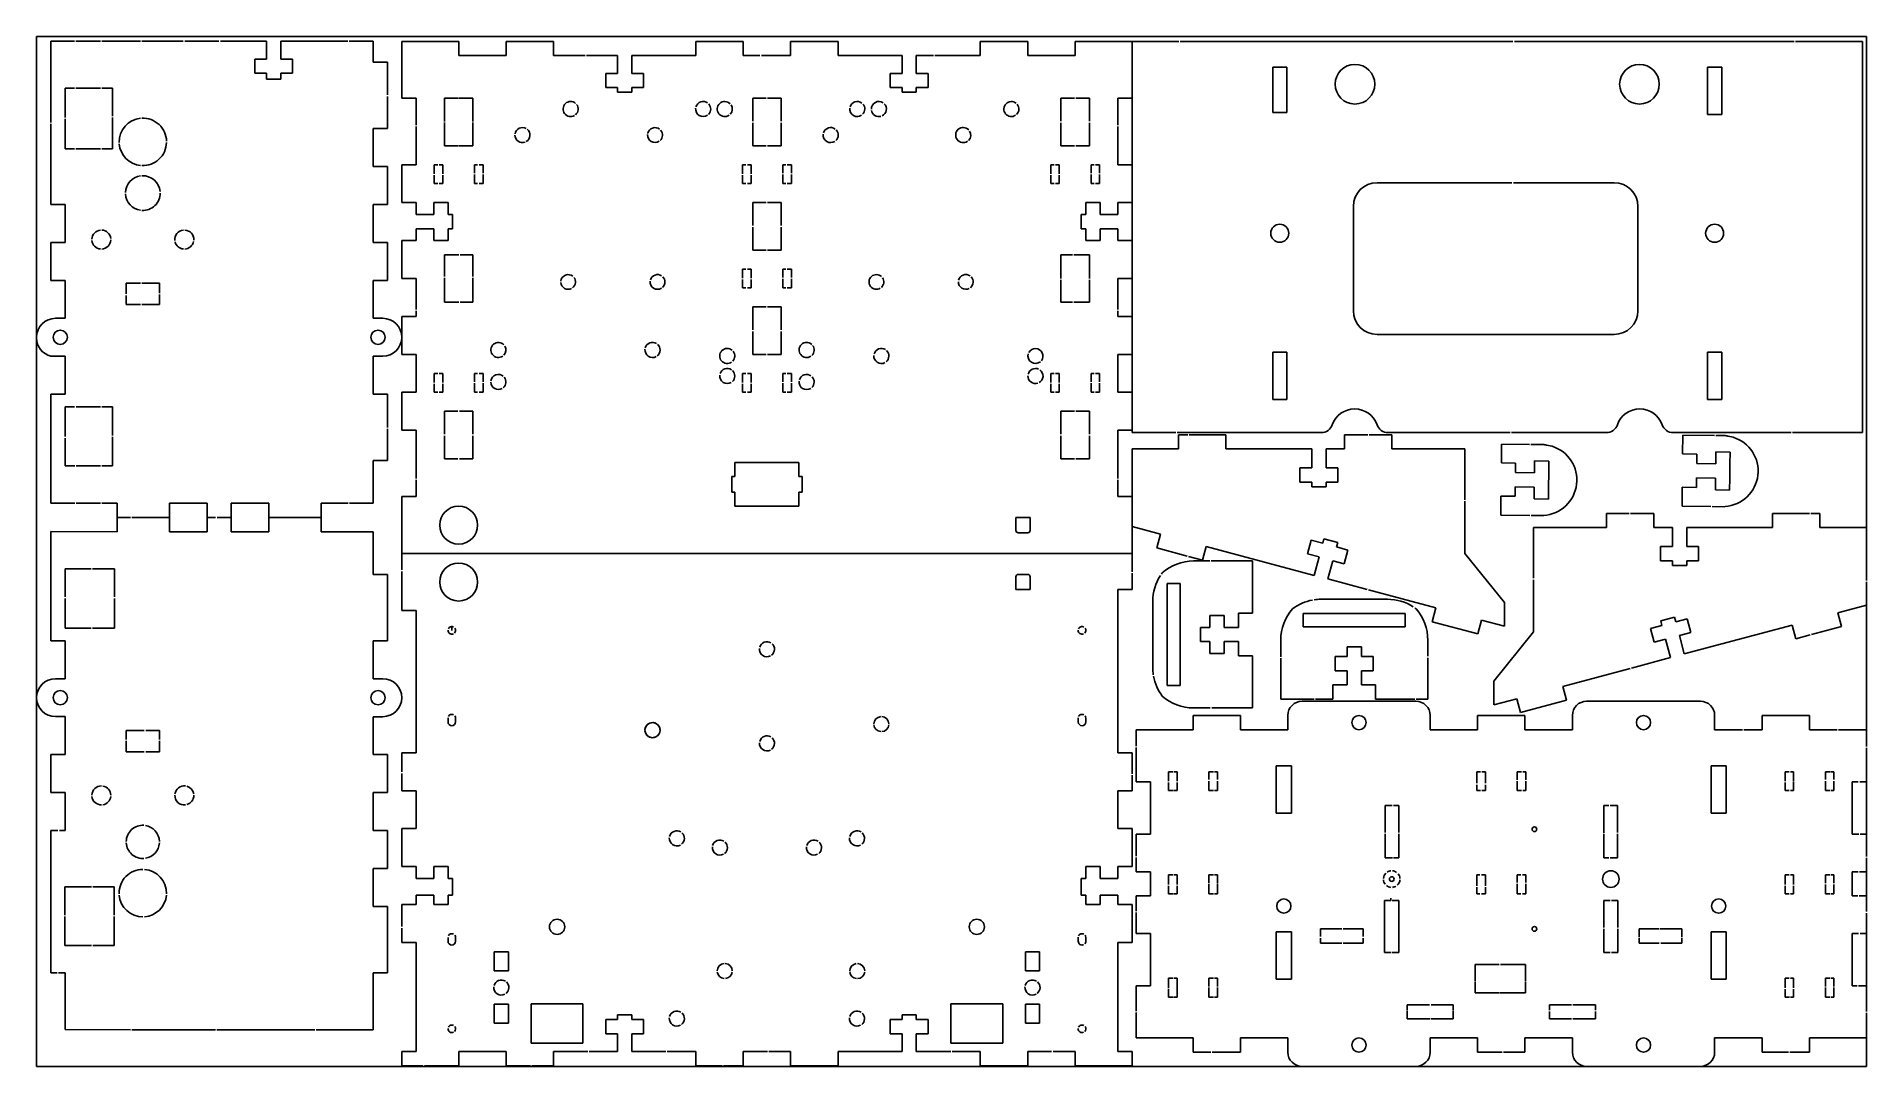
# Model space of a CAD drawing. Header units: centimetres. Extents: x 2353.4 to 2392, y 1900.3 to 1922.1.
import ezdxf

# ---------------------------------------------------------------- set-up
doc = ezdxf.new("R2010")
doc.units = ezdxf.units.CM
doc.linetypes.add('CENTERX2', pattern=[2.032, 1.27, -0.254, 0.254, -0.254])

msp = doc.modelspace()

# ---------------------------------------------------------------- linework, layer by layer
for p, q in [((2353.448, 1915.716), (2353.448, 1922.055)), ((2353.448, 1922.055), (2353.748, 1922.055)), ((2392.034, 1922.055), (2353.748, 1922.055)), ((2392.034, 1921.955), (2392.034, 1922.055)), ((2392.034, 1911.703), (2392.034, 1921.955)), ((2354.048, 1917.716), (2353.917, 1917.716)), ((2381.215, 1916.275), (2381.215, 1916.475)), ((2387.215, 1916.275), (2387.215, 1916.475)), ((2353.448, 1915.716), (2353.448, 1900.342)), ((2381.715, 1915.775), (2386.715, 1915.775)), ((2353.748, 1915.316), (2354.048, 1915.316)), ((2354.048, 1915.316), (2354.048, 1914.516)), ((2353.748, 1914.516), (2354.048, 1914.516)), ((2385.33, 1912.554), (2385.334, 1912.854)), ((2389.153, 1912.743), (2389.157, 1913.043)), ((2358.348, 1911.916), (2359.448, 1911.916)), ((2354.048, 1910.831), (2354.048, 1910.24)), ((2379.091, 1909.899), (2379.091, 1910.999)), ((2377.496, 1910.524), (2377.566, 1910.524)), ((2377.566, 1910.524), (2377.566, 1908.374)), ((2354.048, 1910.21), (2354.048, 1909.582)), ((2392.034, 1910.068), (2392.034, 1907.442)), ((2380.16, 1909.681), (2380.16, 1909.611)), ((2382.31, 1909.611), (2382.31, 1909.681)), ((2362.204, 1909.615), (2362.204, 1909.535)), ((2380.16, 1909.611), (2382.31, 1909.611)), ((2379.091, 1907.899), (2379.091, 1908.999)), ((2377.566, 1908.374), (2377.496, 1908.374)), ((2362.124, 1907.605), (2362.124, 1907.685)), ((2362.284, 1907.685), (2362.284, 1907.605)), ((2375.414, 1907.605), (2375.414, 1907.685)), ((2375.574, 1907.685), (2375.574, 1907.605)), ((2379.599, 1906.683), (2379.589, 1906.683)), ((2379.589, 1906.683), (2379.589, 1905.683)), ((2379.899, 1906.683), (2379.909, 1906.683)), ((2379.909, 1906.683), (2379.909, 1905.683)), ((2388.759, 1905.683), (2388.759, 1906.683)), ((2388.759, 1906.683), (2388.769, 1906.683)), ((2389.069, 1906.683), (2389.079, 1906.683)), ((2389.079, 1906.683), (2389.079, 1905.683)), ((2392.034, 1906.342), (2392.034, 1905.242)), ((2386.494, 1905.266), (2386.494, 1905.842)), ((2379.589, 1905.683), (2379.594, 1905.683)), ((2379.599, 1905.683), (2379.594, 1905.683)), ((2379.904, 1905.683), (2379.899, 1905.683)), ((2379.909, 1905.683), (2379.904, 1905.683)), ((2388.769, 1905.683), (2388.759, 1905.683)), ((2389.079, 1905.683), (2389.069, 1905.683)), ((2392.034, 1904.442), (2392.034, 1903.942)), ((2376.249, 1903.755), (2376.549, 1903.755)), ((2376.549, 1903.755), (2376.549, 1902.955)), ((2362.124, 1902.981), (2362.124, 1903.061)), ((2362.284, 1903.061), (2362.284, 1902.981)), ((2375.414, 1902.981), (2375.414, 1903.061)), ((2375.574, 1903.061), (2375.574, 1902.981)), ((2379.599, 1903.183), (2379.589, 1903.183)), ((2379.589, 1903.183), (2379.589, 1902.183)), ((2379.909, 1903.183), (2379.899, 1903.183)), ((2379.909, 1902.183), (2379.909, 1903.183)), ((2388.769, 1903.183), (2388.759, 1903.183)), ((2388.759, 1903.183), (2388.759, 1902.183)), ((2389.069, 1903.183), (2389.079, 1903.183)), ((2389.079, 1902.183), (2389.079, 1903.183)), ((2392.034, 1903.142), (2392.034, 1902.042)), ((2376.249, 1902.955), (2376.549, 1902.955)), ((2387.667, 1902.942), (2387.244, 1902.942)), ((2388.144, 1902.942), (2387.697, 1902.942)), ((2379.589, 1902.183), (2379.599, 1902.183)), ((2379.899, 1902.183), (2379.909, 1902.183)), ((2388.759, 1902.183), (2388.769, 1902.183)), ((2389.069, 1902.183), (2389.079, 1902.183)), ((2363.875, 1901.359), (2363.875, 1901.659)), ((2363.875, 1901.659), (2364.969, 1901.659)), ((2364.969, 1901.659), (2364.969, 1901.359)), ((2372.729, 1901.359), (2372.729, 1901.659)), ((2372.729, 1901.659), (2373.823, 1901.659)), ((2373.823, 1901.659), (2373.823, 1901.359)), ((2363.875, 1900.835), (2364.969, 1900.835)), ((2372.729, 1900.835), (2373.823, 1900.835)), ((2392.034, 1900.942), (2392.034, 1900.342)), ((2380.134, 1900.342), (2353.448, 1900.342)), ((2382.534, 1900.342), (2386.134, 1900.342)), ((2386.134, 1900.342), (2392.034, 1900.342))]:
    msp.add_line(p, q)
at = {"color": 7, "linetype": 'Continuous', "lineweight": 25}
for p, q in [((2353.748, 1921.956), (2354.248, 1921.956)), ((2353.748, 1920.244), (2353.748, 1921.956)), ((2354.278, 1921.956), (2354.793, 1921.956)), ((2354.823, 1921.956), (2355.639, 1921.956)), ((2355.669, 1921.956), (2356.542, 1921.956)), ((2356.572, 1921.956), (2357.294, 1921.956)), ((2357.324, 1921.956), (2358.297, 1921.956)), ((2358.047, 1921.281), (2358.047, 1921.581)), ((2358.047, 1921.581), (2358.297, 1921.581)), ((2358.297, 1921.581), (2358.297, 1921.956)), ((2358.597, 1921.956), (2358.597, 1921.581)), ((2358.597, 1921.956), (2360.012, 1921.956)), ((2358.597, 1921.581), (2358.847, 1921.581)), ((2358.847, 1921.581), (2358.847, 1921.281)), ((2360.042, 1921.956), (2360.548, 1921.956)), ((2360.548, 1921.956), (2360.548, 1921.516)), ((2361.149, 1920.755), (2361.149, 1921.955)), ((2361.149, 1921.955), (2362.349, 1921.955)), ((2362.349, 1921.955), (2362.349, 1921.655)), ((2363.349, 1921.655), (2362.349, 1921.655)), ((2363.349, 1921.955), (2363.349, 1921.655)), ((2363.349, 1921.955), (2364.349, 1921.955)), ((2364.349, 1921.955), (2364.349, 1921.655)), ((2365.014, 1921.655), (2364.349, 1921.655)), ((2365.699, 1921.655), (2365.044, 1921.655)), ((2365.699, 1921.655), (2365.699, 1921.28)), ((2365.999, 1921.655), (2365.999, 1921.28)), ((2367.349, 1921.655), (2365.999, 1921.655)), ((2367.349, 1921.955), (2367.349, 1921.655)), ((2367.349, 1921.955), (2368.349, 1921.955)), ((2368.349, 1921.955), (2368.349, 1921.655)), ((2368.349, 1921.655), (2368.702, 1921.655)), ((2368.732, 1921.655), (2369.349, 1921.655)), ((2369.349, 1921.955), (2369.349, 1921.655)), ((2369.349, 1921.955), (2370.349, 1921.955)), ((2370.349, 1921.955), (2370.349, 1921.655)), ((2370.349, 1921.655), (2371.699, 1921.655)), ((2371.699, 1921.655), (2371.699, 1921.28)), ((2371.999, 1921.655), (2371.999, 1921.28)), ((2371.999, 1921.655), (2372.361, 1921.655)), ((2372.391, 1921.655), (2373.349, 1921.655)), ((2373.349, 1921.955), (2373.349, 1921.655)), ((2373.349, 1921.955), (2374.349, 1921.955)), ((2374.349, 1921.955), (2374.349, 1921.655)), ((2374.349, 1921.655), (2375.349, 1921.655)), ((2375.349, 1921.955), (2375.349, 1921.655)), ((2375.349, 1921.955), (2376.549, 1921.955)), ((2376.549, 1920.755), (2376.549, 1921.955)), ((2376.549, 1921.955), (2376.549, 1913.705)), ((2377.534, 1921.955), (2376.549, 1921.955)), ((2384.581, 1921.955), (2377.564, 1921.955)), ((2390.51, 1921.955), (2384.611, 1921.955)), ((2391.949, 1921.955), (2390.54, 1921.955)), ((2391.949, 1913.705), (2391.949, 1921.955)), ((2358.297, 1921.281), (2358.047, 1921.281)), ((2358.297, 1921.156), (2358.297, 1921.281)), ((2358.847, 1921.281), (2358.597, 1921.281)), ((2358.597, 1921.281), (2358.597, 1921.156)), ((2360.548, 1921.516), (2360.848, 1921.516)), ((2360.848, 1921.516), (2360.848, 1920.824)), ((2365.449, 1921.28), (2365.699, 1921.28)), ((2365.449, 1921.28), (2365.449, 1920.98)), ((2365.999, 1921.28), (2366.249, 1921.28)), ((2366.249, 1921.28), (2366.249, 1920.98)), ((2371.699, 1921.28), (2371.449, 1921.28)), ((2371.449, 1921.28), (2371.449, 1920.98)), ((2372.249, 1921.28), (2371.999, 1921.28)), ((2372.249, 1921.28), (2372.249, 1920.98)), ((2379.514, 1920.455), (2379.514, 1921.414)), ((2379.514, 1921.414), (2379.814, 1921.414)), ((2379.814, 1921.414), (2379.814, 1920.455)), ((2388.684, 1920.414), (2388.684, 1921.414)), ((2388.684, 1921.414), (2388.984, 1921.414)), ((2388.984, 1921.414), (2388.984, 1920.414)), ((2354.248, 1920.969), (2354.048, 1920.969)), ((2354.048, 1920.969), (2354.048, 1920.349)), ((2354.793, 1920.969), (2354.278, 1920.969)), ((2355.047, 1920.969), (2354.823, 1920.969)), ((2355.047, 1920.377), (2355.047, 1920.969)), ((2358.597, 1921.156), (2358.297, 1921.156)), ((2365.449, 1920.98), (2365.699, 1920.98)), ((2365.699, 1920.98), (2365.699, 1920.882)), ((2365.699, 1920.882), (2365.999, 1920.882)), ((2365.999, 1920.98), (2365.999, 1920.882)), ((2365.999, 1920.98), (2366.249, 1920.98)), ((2371.699, 1920.98), (2371.449, 1920.98)), ((2371.699, 1920.98), (2371.699, 1920.882)), ((2371.999, 1920.882), (2371.699, 1920.882)), ((2371.999, 1920.98), (2371.999, 1920.882)), ((2372.249, 1920.98), (2371.999, 1920.98)), ((2360.848, 1920.794), (2360.848, 1920.116)), ((2361.149, 1920.755), (2361.449, 1920.755)), ((2361.449, 1920.191), (2361.449, 1920.755)), ((2362.338, 1920.755), (2362.049, 1920.755)), ((2362.049, 1920.755), (2362.049, 1920.264)), ((2362.649, 1920.755), (2362.349, 1920.755)), ((2362.649, 1920.264), (2362.649, 1920.755)), ((2368.834, 1920.755), (2368.549, 1920.755)), ((2368.549, 1920.755), (2368.549, 1920.27)), ((2369.149, 1920.755), (2368.864, 1920.755)), ((2369.149, 1920.27), (2369.149, 1920.755)), ((2375.334, 1920.755), (2375.049, 1920.755)), ((2375.049, 1920.755), (2375.049, 1920.27)), ((2375.649, 1920.755), (2375.364, 1920.755)), ((2375.649, 1920.27), (2375.649, 1920.755)), ((2376.549, 1920.755), (2376.249, 1920.755)), ((2376.249, 1920.191), (2376.249, 1920.755)), ((2379.814, 1920.455), (2379.514, 1920.455)), ((2353.748, 1918.516), (2353.748, 1920.214)), ((2354.048, 1920.319), (2354.048, 1919.689)), ((2355.047, 1919.689), (2355.047, 1920.347)), ((2360.548, 1920.116), (2360.548, 1919.316)), ((2360.848, 1920.116), (2360.548, 1920.116)), ((2361.449, 1919.355), (2361.449, 1920.161)), ((2362.049, 1920.246), (2362.049, 1919.755)), ((2362.649, 1919.755), (2362.649, 1920.246)), ((2368.549, 1920.24), (2368.549, 1919.755)), ((2369.149, 1919.755), (2369.149, 1920.24)), ((2375.049, 1920.24), (2375.049, 1919.755)), ((2375.649, 1919.755), (2375.649, 1920.24)), ((2376.249, 1919.355), (2376.249, 1920.161)), ((2388.984, 1920.414), (2388.684, 1920.414)), ((2354.048, 1919.689), (2354.249, 1919.689)), ((2354.279, 1919.689), (2354.793, 1919.689)), ((2354.823, 1919.689), (2355.047, 1919.689)), ((2362.049, 1919.755), (2362.338, 1919.755)), ((2362.349, 1919.755), (2362.649, 1919.755)), ((2368.549, 1919.755), (2368.834, 1919.755)), ((2368.864, 1919.755), (2369.149, 1919.755)), ((2375.049, 1919.755), (2375.334, 1919.755)), ((2375.364, 1919.755), (2375.649, 1919.755)), ((2360.548, 1919.316), (2360.848, 1919.316)), ((2360.848, 1919.316), (2360.848, 1918.516)), ((2361.149, 1918.555), (2361.149, 1919.355)), ((2361.149, 1919.355), (2361.449, 1919.355)), ((2361.907, 1919.355), (2361.834, 1919.355)), ((2361.834, 1919.355), (2361.834, 1919.161)), ((2362.014, 1919.355), (2361.937, 1919.355)), ((2362.014, 1919.161), (2362.014, 1919.355)), ((2362.749, 1919.355), (2362.684, 1919.355)), ((2362.684, 1919.355), (2362.684, 1919.176)), ((2362.864, 1919.355), (2362.779, 1919.355)), ((2362.864, 1919.176), (2362.864, 1919.355)), ((2368.407, 1919.355), (2368.334, 1919.355)), ((2368.334, 1919.355), (2368.334, 1919.161)), ((2368.514, 1919.355), (2368.437, 1919.355)), ((2368.514, 1919.161), (2368.514, 1919.355)), ((2369.249, 1919.355), (2369.184, 1919.355)), ((2369.184, 1919.355), (2369.184, 1919.176)), ((2369.364, 1919.355), (2369.279, 1919.355)), ((2369.364, 1919.176), (2369.364, 1919.355)), ((2374.907, 1919.355), (2374.834, 1919.355)), ((2374.834, 1919.355), (2374.834, 1919.161)), ((2375.014, 1919.355), (2374.937, 1919.355)), ((2375.014, 1919.161), (2375.014, 1919.355)), ((2375.749, 1919.355), (2375.684, 1919.355)), ((2375.684, 1919.355), (2375.684, 1919.176)), ((2375.864, 1919.355), (2375.779, 1919.355)), ((2375.864, 1919.176), (2375.864, 1919.355)), ((2376.549, 1919.355), (2376.249, 1919.355)), ((2376.549, 1918.555), (2376.549, 1919.355)), ((2361.834, 1919.131), (2361.834, 1918.955)), ((2361.834, 1918.955), (2361.907, 1918.955)), ((2361.937, 1918.955), (2362.014, 1918.955)), ((2362.014, 1918.955), (2362.014, 1919.131)), ((2362.684, 1919.146), (2362.684, 1918.955)), ((2362.684, 1918.955), (2362.749, 1918.955)), ((2362.779, 1918.955), (2362.864, 1918.955)), ((2362.864, 1918.955), (2362.864, 1919.146)), ((2368.334, 1919.131), (2368.334, 1918.955)), ((2368.334, 1918.955), (2368.407, 1918.955)), ((2368.437, 1918.955), (2368.514, 1918.955)), ((2368.514, 1918.955), (2368.514, 1919.131)), ((2369.184, 1919.146), (2369.184, 1918.955)), ((2369.184, 1918.955), (2369.249, 1918.955)), ((2369.279, 1918.955), (2369.364, 1918.955)), ((2369.364, 1918.955), (2369.364, 1919.146)), ((2374.834, 1919.131), (2374.834, 1918.955)), ((2374.834, 1918.955), (2374.907, 1918.955)), ((2374.937, 1918.955), (2375.014, 1918.955)), ((2375.014, 1918.955), (2375.014, 1919.131)), ((2375.684, 1919.146), (2375.684, 1918.955)), ((2375.684, 1918.955), (2375.749, 1918.955)), ((2375.779, 1918.955), (2375.864, 1918.955)), ((2375.864, 1918.955), (2375.864, 1919.146)), ((2381.715, 1918.975), (2384.559, 1918.975)), ((2384.589, 1918.975), (2386.715, 1918.975)), ((2354.048, 1918.516), (2353.748, 1918.516)), ((2354.048, 1917.716), (2354.048, 1918.516)), ((2360.548, 1918.516), (2360.548, 1917.716)), ((2360.848, 1918.516), (2360.548, 1918.516)), ((2361.149, 1918.555), (2361.449, 1918.555)), ((2361.449, 1918.305), (2361.449, 1918.555)), ((2361.824, 1918.555), (2362.124, 1918.555)), ((2361.824, 1918.555), (2361.824, 1918.305)), ((2362.124, 1918.555), (2362.124, 1918.305)), ((2368.549, 1918.555), (2368.549, 1918.07)), ((2368.834, 1918.555), (2368.549, 1918.555)), ((2369.149, 1918.555), (2368.864, 1918.555)), ((2369.149, 1918.07), (2369.149, 1918.555)), ((2375.874, 1918.555), (2375.574, 1918.555)), ((2375.574, 1918.555), (2375.574, 1918.305)), ((2375.874, 1918.555), (2375.874, 1918.305)), ((2376.549, 1918.555), (2376.249, 1918.555)), ((2376.249, 1918.305), (2376.249, 1918.555)), ((2361.449, 1918.305), (2361.824, 1918.305)), ((2362.124, 1918.305), (2362.222, 1918.305)), ((2362.222, 1918.005), (2362.222, 1918.305)), ((2375.574, 1918.305), (2375.476, 1918.305)), ((2375.476, 1918.005), (2375.476, 1918.305)), ((2376.249, 1918.305), (2375.874, 1918.305)), ((2381.215, 1916.475), (2381.215, 1918.475)), ((2387.215, 1918.475), (2387.215, 1916.475)), ((2361.149, 1916.955), (2361.149, 1917.755)), ((2361.149, 1917.755), (2361.449, 1917.755)), ((2361.449, 1917.755), (2361.449, 1918.005)), ((2361.449, 1918.005), (2361.824, 1918.005)), ((2361.824, 1918.005), (2361.824, 1917.755)), ((2361.824, 1917.755), (2362.124, 1917.755)), ((2362.124, 1918.005), (2362.124, 1917.755)), ((2362.124, 1918.005), (2362.222, 1918.005)), ((2368.549, 1918.04), (2368.549, 1917.555)), ((2369.149, 1917.555), (2369.149, 1918.04)), ((2375.574, 1918.005), (2375.476, 1918.005)), ((2375.574, 1918.005), (2375.574, 1917.755)), ((2375.874, 1917.755), (2375.574, 1917.755)), ((2375.874, 1918.005), (2375.874, 1917.755)), ((2376.249, 1918.005), (2375.874, 1918.005)), ((2376.249, 1917.755), (2376.249, 1918.005)), ((2376.549, 1917.755), (2376.249, 1917.755)), ((2376.549, 1916.955), (2376.549, 1917.755)), ((2353.748, 1917.716), (2353.917, 1917.716)), ((2353.748, 1916.916), (2353.748, 1917.716)), ((2353.947, 1917.716), (2354.048, 1917.716)), ((2360.548, 1917.716), (2360.848, 1917.716)), ((2360.848, 1917.716), (2360.848, 1916.916)), ((2362.351, 1917.455), (2362.049, 1917.455)), ((2362.049, 1917.455), (2362.049, 1916.997)), ((2362.649, 1917.455), (2362.381, 1917.455)), ((2362.649, 1916.997), (2362.649, 1917.455)), ((2368.549, 1917.555), (2368.834, 1917.555)), ((2368.864, 1917.555), (2369.149, 1917.555)), ((2375.29, 1917.455), (2375.049, 1917.455)), ((2375.049, 1917.455), (2375.049, 1916.958)), ((2375.649, 1917.455), (2375.32, 1917.455)), ((2375.649, 1916.958), (2375.649, 1917.455)), ((2361.149, 1916.955), (2361.449, 1916.955)), ((2361.449, 1916.955), (2361.449, 1916.303)), ((2362.049, 1916.967), (2362.049, 1916.455)), ((2362.649, 1916.455), (2362.649, 1916.967)), ((2368.407, 1917.155), (2368.334, 1917.155)), ((2368.334, 1917.155), (2368.334, 1916.961)), ((2368.514, 1917.155), (2368.437, 1917.155)), ((2368.514, 1916.961), (2368.514, 1917.155)), ((2369.249, 1917.155), (2369.184, 1917.155)), ((2369.184, 1917.155), (2369.184, 1916.976)), ((2369.364, 1917.155), (2369.279, 1917.155)), ((2369.364, 1916.976), (2369.364, 1917.155)), ((2376.549, 1916.955), (2376.249, 1916.955)), ((2376.249, 1916.955), (2376.249, 1916.303)), ((2354.048, 1916.916), (2353.748, 1916.916)), ((2354.048, 1916.116), (2354.048, 1916.916)), ((2355.338, 1916.856), (2355.64, 1916.856)), ((2355.338, 1916.629), (2355.338, 1916.856)), ((2355.338, 1916.406), (2355.338, 1916.599)), ((2355.67, 1916.856), (2356.038, 1916.856)), ((2356.038, 1916.856), (2356.038, 1916.649)), ((2356.038, 1916.619), (2356.038, 1916.406)), ((2360.548, 1916.916), (2360.548, 1916.116)), ((2360.848, 1916.916), (2360.548, 1916.916)), ((2368.334, 1916.931), (2368.334, 1916.755)), ((2368.334, 1916.755), (2368.407, 1916.755)), ((2368.437, 1916.755), (2368.514, 1916.755)), ((2368.514, 1916.755), (2368.514, 1916.931)), ((2369.184, 1916.946), (2369.184, 1916.755)), ((2369.184, 1916.755), (2369.249, 1916.755)), ((2369.279, 1916.755), (2369.364, 1916.755)), ((2369.364, 1916.755), (2369.364, 1916.946)), ((2375.049, 1916.928), (2375.049, 1916.455)), ((2375.649, 1916.455), (2375.649, 1916.928)), ((2355.64, 1916.406), (2355.338, 1916.406)), ((2356.038, 1916.406), (2355.67, 1916.406)), ((2361.449, 1916.273), (2361.449, 1916.155)), ((2362.049, 1916.455), (2362.351, 1916.455)), ((2362.381, 1916.455), (2362.649, 1916.455)), ((2368.549, 1916.355), (2368.549, 1915.87)), ((2368.834, 1916.355), (2368.549, 1916.355)), ((2369.149, 1916.355), (2368.864, 1916.355)), ((2369.149, 1915.87), (2369.149, 1916.355)), ((2375.049, 1916.455), (2375.29, 1916.455)), ((2375.32, 1916.455), (2375.649, 1916.455)), ((2376.249, 1916.273), (2376.249, 1916.155)), ((2353.848, 1916.116), (2354.048, 1916.116)), ((2360.548, 1916.116), (2360.748, 1916.116)), ((2361.149, 1915.355), (2361.149, 1916.155)), ((2361.149, 1916.155), (2361.449, 1916.155)), ((2368.549, 1915.84), (2368.549, 1915.355)), ((2369.149, 1915.355), (2369.149, 1915.84)), ((2376.549, 1916.155), (2376.249, 1916.155)), ((2376.549, 1915.355), (2376.549, 1916.155)), ((2379.514, 1914.405), (2379.514, 1915.405)), ((2379.514, 1915.405), (2379.814, 1915.405)), ((2379.814, 1915.405), (2379.814, 1914.405)), ((2388.684, 1914.405), (2388.684, 1915.405)), ((2388.684, 1915.405), (2388.984, 1915.405)), ((2388.984, 1915.405), (2388.984, 1914.405)), ((2360.548, 1915.316), (2360.548, 1914.516)), ((2360.748, 1915.316), (2360.548, 1915.316)), ((2361.149, 1915.355), (2361.449, 1915.355)), ((2361.449, 1915.355), (2361.449, 1914.555)), ((2368.549, 1915.355), (2368.834, 1915.355)), ((2368.864, 1915.355), (2369.149, 1915.355)), ((2376.549, 1915.355), (2376.249, 1915.355)), ((2376.249, 1915.355), (2376.249, 1914.555)), ((2361.907, 1914.955), (2361.834, 1914.955)), ((2361.834, 1914.955), (2361.834, 1914.761)), ((2361.834, 1914.731), (2361.834, 1914.555)), ((2362.014, 1914.955), (2361.937, 1914.955)), ((2362.014, 1914.761), (2362.014, 1914.955)), ((2362.014, 1914.555), (2362.014, 1914.731)), ((2362.749, 1914.955), (2362.684, 1914.955)), ((2362.684, 1914.955), (2362.684, 1914.776)), ((2362.684, 1914.746), (2362.684, 1914.555)), ((2362.864, 1914.955), (2362.779, 1914.955)), ((2362.864, 1914.776), (2362.864, 1914.955)), ((2362.864, 1914.555), (2362.864, 1914.746)), ((2368.407, 1914.955), (2368.334, 1914.955)), ((2368.334, 1914.955), (2368.334, 1914.761)), ((2368.334, 1914.731), (2368.334, 1914.555)), ((2368.514, 1914.955), (2368.437, 1914.955)), ((2368.514, 1914.761), (2368.514, 1914.955)), ((2368.514, 1914.555), (2368.514, 1914.731)), ((2369.249, 1914.955), (2369.184, 1914.955)), ((2369.184, 1914.955), (2369.184, 1914.776)), ((2369.184, 1914.746), (2369.184, 1914.555)), ((2369.364, 1914.955), (2369.279, 1914.955)), ((2369.364, 1914.776), (2369.364, 1914.955)), ((2369.364, 1914.555), (2369.364, 1914.746)), ((2374.907, 1914.955), (2374.834, 1914.955)), ((2374.834, 1914.955), (2374.834, 1914.761)), ((2374.834, 1914.731), (2374.834, 1914.555)), ((2375.014, 1914.955), (2374.937, 1914.955)), ((2375.014, 1914.761), (2375.014, 1914.955)), ((2375.014, 1914.555), (2375.014, 1914.731)), ((2375.749, 1914.955), (2375.684, 1914.955)), ((2375.684, 1914.955), (2375.684, 1914.776)), ((2375.684, 1914.746), (2375.684, 1914.555)), ((2375.864, 1914.955), (2375.779, 1914.955)), ((2375.864, 1914.776), (2375.864, 1914.955)), ((2375.864, 1914.555), (2375.864, 1914.746)), ((2353.748, 1912.216), (2353.748, 1914.516)), ((2354.25, 1914.251), (2354.048, 1914.251)), ((2354.048, 1914.251), (2354.048, 1913.62)), ((2354.795, 1914.251), (2354.28, 1914.251)), ((2355.048, 1914.251), (2354.825, 1914.251)), ((2355.048, 1913.648), (2355.048, 1914.251)), ((2360.548, 1914.516), (2360.848, 1914.516)), ((2360.848, 1914.516), (2360.848, 1913.816)), ((2361.149, 1913.755), (2361.149, 1914.555)), ((2361.149, 1914.555), (2361.449, 1914.555)), ((2361.834, 1914.555), (2361.907, 1914.555)), ((2361.937, 1914.555), (2362.014, 1914.555)), ((2362.684, 1914.555), (2362.749, 1914.555)), ((2362.779, 1914.555), (2362.864, 1914.555)), ((2368.334, 1914.555), (2368.407, 1914.555)), ((2368.437, 1914.555), (2368.514, 1914.555)), ((2369.184, 1914.555), (2369.249, 1914.555)), ((2369.279, 1914.555), (2369.364, 1914.555)), ((2374.834, 1914.555), (2374.907, 1914.555)), ((2374.937, 1914.555), (2375.014, 1914.555)), ((2375.684, 1914.555), (2375.749, 1914.555)), ((2375.779, 1914.555), (2375.864, 1914.555)), ((2376.549, 1914.555), (2376.249, 1914.555)), ((2376.549, 1913.755), (2376.549, 1914.555)), ((2379.814, 1914.405), (2379.514, 1914.405)), ((2388.984, 1914.405), (2388.684, 1914.405)), ((2362.334, 1914.155), (2362.049, 1914.155)), ((2362.049, 1914.155), (2362.049, 1913.67)), ((2362.649, 1914.155), (2362.364, 1914.155)), ((2362.649, 1913.67), (2362.649, 1914.155)), ((2375.334, 1914.155), (2375.049, 1914.155)), ((2375.049, 1914.155), (2375.049, 1913.67)), ((2375.649, 1914.155), (2375.364, 1914.155)), ((2375.649, 1913.67), (2375.649, 1914.155)), ((2354.048, 1913.59), (2354.048, 1913.002)), ((2355.048, 1913.002), (2355.048, 1913.618)), ((2360.848, 1913.786), (2360.848, 1913.116)), ((2361.149, 1913.755), (2361.449, 1913.755)), ((2361.449, 1913.755), (2361.449, 1912.741)), ((2362.049, 1913.64), (2362.049, 1913.155)), ((2362.649, 1913.155), (2362.649, 1913.64)), ((2375.049, 1913.64), (2375.049, 1913.155)), ((2375.649, 1913.155), (2375.649, 1913.64)), ((2376.549, 1913.755), (2376.249, 1913.755)), ((2376.249, 1913.755), (2376.249, 1912.741)), ((2376.549, 1913.705), (2377.473, 1913.705)), ((2377.503, 1913.705), (2380.538, 1913.705)), ((2377.724, 1913.66), (2377.529, 1913.66)), ((2377.529, 1913.66), (2377.529, 1913.36)), ((2378.529, 1913.66), (2377.752, 1913.66)), ((2378.529, 1913.36), (2378.529, 1913.66)), ((2381.029, 1913.66), (2381.029, 1913.36)), ((2381.522, 1913.66), (2381.029, 1913.66)), ((2382.029, 1913.66), (2381.549, 1913.66)), ((2381.948, 1913.705), (2384.52, 1913.705)), ((2382.029, 1913.36), (2382.029, 1913.66)), ((2384.55, 1913.705), (2386.55, 1913.705)), ((2387.961, 1913.705), (2390.449, 1913.705)), ((2388.159, 1913.255), (2388.164, 1913.655)), ((2388.164, 1913.655), (2388.829, 1913.647)), ((2388.859, 1913.647), (2389.064, 1913.644)), ((2389.064, 1913.644), (2389.071, 1913.638)), ((2389.111, 1913.634), (2389.228, 1913.607)), ((2390.479, 1913.705), (2391.949, 1913.705)), ((2360.548, 1913.116), (2360.548, 1912.216)), ((2360.848, 1913.116), (2360.548, 1913.116)), ((2362.049, 1913.155), (2362.334, 1913.155)), ((2362.364, 1913.155), (2362.649, 1913.155)), ((2375.049, 1913.155), (2375.334, 1913.155)), ((2375.364, 1913.155), (2375.649, 1913.155)), ((2376.549, 1913.36), (2376.549, 1912.355)), ((2377.529, 1913.36), (2376.549, 1913.36)), ((2380.339, 1913.36), (2378.529, 1913.36)), ((2380.339, 1912.96), (2380.339, 1913.36)), ((2380.639, 1913.36), (2380.639, 1912.96)), ((2381.029, 1913.36), (2380.639, 1913.36)), ((2383.569, 1913.36), (2382.029, 1913.36)), ((2383.569, 1912.289), (2383.569, 1913.36)), ((2384.336, 1913.065), (2384.341, 1913.465)), ((2384.341, 1913.465), (2384.929, 1913.458)), ((2384.959, 1913.458), (2385.241, 1913.455)), ((2385.034, 1912.857), (2385.037, 1913.107)), ((2385.037, 1913.107), (2385.337, 1913.104)), ((2385.241, 1913.455), (2385.248, 1913.449)), ((2385.288, 1913.444), (2385.405, 1913.418)), ((2385.337, 1913.104), (2385.334, 1912.854)), ((2388.159, 1913.255), (2388.459, 1913.251)), ((2388.459, 1913.251), (2388.457, 1913.051)), ((2388.857, 1913.047), (2388.86, 1913.297)), ((2388.86, 1913.297), (2389.16, 1913.293)), ((2389.16, 1913.293), (2389.157, 1913.043)), ((2354.048, 1913.002), (2354.251, 1913.002)), ((2354.281, 1913.002), (2354.795, 1913.002)), ((2354.825, 1913.002), (2355.048, 1913.002)), ((2361.449, 1912.711), (2361.449, 1912.355)), ((2368.109, 1912.78), (2368.174, 1912.78)), ((2368.109, 1912.45), (2368.109, 1912.78)), ((2368.174, 1913.075), (2369.524, 1913.075)), ((2368.174, 1912.78), (2368.174, 1913.075)), ((2369.524, 1912.78), (2369.524, 1913.075)), ((2369.524, 1912.78), (2369.589, 1912.78)), ((2369.589, 1912.45), (2369.589, 1912.78)), ((2376.249, 1912.711), (2376.249, 1912.355)), ((2380.089, 1912.96), (2380.339, 1912.96)), ((2380.089, 1912.66), (2380.089, 1912.96)), ((2380.639, 1912.96), (2380.889, 1912.96)), ((2380.889, 1912.96), (2380.889, 1912.66)), ((2384.336, 1913.065), (2384.636, 1913.062)), ((2384.636, 1913.062), (2384.634, 1912.862)), ((2384.634, 1912.862), (2385.034, 1912.857)), ((2388.453, 1912.751), (2388.451, 1912.551)), ((2388.853, 1912.747), (2388.453, 1912.751)), ((2388.457, 1913.051), (2388.857, 1913.047)), ((2388.85, 1912.497), (2388.853, 1912.747)), ((2389.153, 1912.743), (2389.15, 1912.493)), ((2361.149, 1911.155), (2361.149, 1912.355)), ((2361.149, 1912.355), (2361.449, 1912.355)), ((2368.109, 1912.45), (2368.174, 1912.45)), ((2368.174, 1912.155), (2368.174, 1912.45)), ((2369.524, 1912.155), (2369.524, 1912.45)), ((2369.524, 1912.45), (2369.589, 1912.45)), ((2376.549, 1912.355), (2376.249, 1912.355)), ((2376.549, 1911.155), (2376.549, 1912.355)), ((2380.339, 1912.66), (2380.089, 1912.66)), ((2380.339, 1912.56), (2380.339, 1912.66)), ((2380.639, 1912.56), (2380.339, 1912.56)), ((2380.639, 1912.66), (2380.639, 1912.56)), ((2380.889, 1912.66), (2380.639, 1912.66)), ((2384.324, 1911.965), (2384.328, 1912.365)), ((2384.628, 1912.362), (2384.328, 1912.365)), ((2384.63, 1912.562), (2384.628, 1912.362)), ((2385.03, 1912.557), (2384.63, 1912.562)), ((2385.028, 1912.307), (2385.03, 1912.557)), ((2385.33, 1912.554), (2385.328, 1912.304)), ((2388.147, 1912.155), (2388.151, 1912.555)), ((2388.451, 1912.551), (2388.151, 1912.555)), ((2389.15, 1912.493), (2388.85, 1912.497)), ((2354.251, 1912.216), (2353.748, 1912.216)), ((2354.796, 1912.216), (2354.281, 1912.216)), ((2355.148, 1912.216), (2354.825, 1912.216)), ((2355.148, 1911.916), (2355.148, 1912.216)), ((2356.248, 1912.216), (2356.248, 1911.916)), ((2357.048, 1912.216), (2356.248, 1912.216)), ((2357.048, 1911.916), (2357.048, 1912.216)), ((2357.548, 1912.216), (2357.548, 1911.916)), ((2358.348, 1912.216), (2357.548, 1912.216)), ((2358.348, 1911.916), (2358.348, 1912.216)), ((2359.448, 1912.216), (2359.448, 1911.916)), ((2360.015, 1912.216), (2359.448, 1912.216)), ((2360.548, 1912.216), (2360.045, 1912.216)), ((2368.174, 1912.155), (2369.524, 1912.155)), ((2383.569, 1911.16), (2383.569, 1912.26)), ((2384.938, 1911.958), (2384.324, 1911.965)), ((2385.224, 1911.955), (2384.968, 1911.958)), ((2385.328, 1912.304), (2385.028, 1912.307)), ((2385.231, 1911.961), (2385.224, 1911.955)), ((2386.554, 1912.003), (2387.034, 1912.003)), ((2386.554, 1911.703), (2386.554, 1912.003)), ((2387.061, 1912.003), (2387.554, 1912.003)), ((2387.554, 1912.003), (2387.554, 1911.703)), ((2388.752, 1912.148), (2388.147, 1912.155)), ((2389.046, 1912.144), (2388.782, 1912.147)), ((2389.054, 1912.15), (2389.046, 1912.144)), ((2390.054, 1912.003), (2390.831, 1912.003)), ((2390.054, 1911.703), (2390.054, 1912.003)), ((2390.859, 1912.003), (2391.054, 1912.003)), ((2391.054, 1912.003), (2391.054, 1911.703)), ((2355.148, 1911.616), (2353.748, 1911.617)), ((2353.748, 1911.617), (2353.748, 1909.317)), ((2355.148, 1911.916), (2355.148, 1911.616)), ((2355.427, 1911.916), (2355.148, 1911.916)), ((2356.248, 1911.916), (2355.457, 1911.916)), ((2356.248, 1911.616), (2356.248, 1911.916)), ((2357.048, 1911.616), (2356.248, 1911.616)), ((2357.048, 1911.916), (2357.048, 1911.616)), ((2357.223, 1911.916), (2357.048, 1911.916)), ((2357.548, 1911.916), (2357.253, 1911.916)), ((2357.548, 1911.616), (2357.548, 1911.916)), ((2358.348, 1911.616), (2357.548, 1911.616)), ((2358.348, 1911.916), (2358.348, 1911.616)), ((2359.313, 1911.916), (2358.348, 1911.916)), ((2359.448, 1911.916), (2359.343, 1911.916)), ((2359.448, 1911.616), (2359.448, 1911.916)), ((2360.548, 1911.616), (2359.448, 1911.616)), ((2360.548, 1910.716), (2360.548, 1911.616)), ((2374.099, 1911.915), (2374.399, 1911.915)), ((2374.099, 1911.645), (2374.099, 1911.915)), ((2374.149, 1911.595), (2374.349, 1911.595)), ((2374.399, 1911.645), (2374.399, 1911.915)), ((2376.549, 1911.725), (2377.148, 1911.565)), ((2377.148, 1911.565), (2377.071, 1911.275)), ((2385.014, 1911.703), (2386.554, 1911.703)), ((2385.014, 1910.633), (2385.014, 1911.703)), ((2387.554, 1911.703), (2387.944, 1911.703)), ((2387.944, 1911.703), (2387.944, 1911.303)), ((2388.244, 1911.703), (2390.054, 1911.703)), ((2388.244, 1911.303), (2388.244, 1911.703)), ((2391.054, 1911.703), (2392.034, 1911.703)), ((2392.034, 1911.703), (2392.034, 1910.584)), ((2377.071, 1911.275), (2377.71, 1911.103)), ((2378.037, 1911.016), (2378.114, 1911.306)), ((2378.114, 1911.306), (2380.389, 1910.696)), ((2380.251, 1911.147), (2380.328, 1911.437)), ((2380.328, 1911.437), (2380.57, 1911.372)), ((2380.57, 1911.372), (2380.596, 1911.469)), ((2380.596, 1911.469), (2380.886, 1911.391)), ((2380.886, 1911.391), (2380.86, 1911.295)), ((2380.86, 1911.295), (2381.101, 1911.23)), ((2381.101, 1911.23), (2381.023, 1910.94)), ((2384.402, 1910.121), (2383.569, 1911.16)), ((2387.694, 1911.303), (2387.694, 1911.003)), ((2387.944, 1911.303), (2387.694, 1911.303)), ((2388.494, 1911.303), (2388.244, 1911.303)), ((2388.494, 1911.003), (2388.494, 1911.303)), ((2354.048, 1910.831), (2354.596, 1910.831)), ((2354.626, 1910.831), (2355.088, 1910.831)), ((2355.088, 1910.831), (2355.088, 1910.24)), ((2361.149, 1911.155), (2376.549, 1911.155)), ((2361.149, 1911.155), (2361.149, 1910.809)), ((2361.149, 1910.779), (2361.149, 1909.955)), ((2376.549, 1911.155), (2376.549, 1910.769)), ((2377.739, 1911.096), (2378.037, 1911.016)), ((2378.187, 1910.999), (2377.845, 1910.999)), ((2379.091, 1910.999), (2378.217, 1910.999)), ((2380.492, 1911.083), (2380.251, 1911.147)), ((2380.389, 1910.696), (2380.492, 1911.083)), ((2380.782, 1911.005), (2380.678, 1910.619)), ((2381.023, 1910.94), (2380.782, 1911.005)), ((2387.694, 1911.003), (2387.944, 1911.003)), ((2387.944, 1911.003), (2387.944, 1910.903)), ((2387.944, 1910.903), (2388.244, 1910.903)), ((2388.244, 1911.003), (2388.494, 1911.003)), ((2388.244, 1910.903), (2388.244, 1911.003)), ((2360.848, 1910.716), (2360.548, 1910.716)), ((2360.848, 1909.316), (2360.848, 1910.716)), ((2374.099, 1910.665), (2374.099, 1910.395)), ((2374.099, 1910.395), (2374.399, 1910.395)), ((2374.149, 1910.715), (2374.349, 1910.715)), ((2374.399, 1910.665), (2374.399, 1910.395)), ((2376.249, 1910.395), (2376.549, 1910.395)), ((2376.249, 1906.955), (2376.249, 1910.395)), ((2376.549, 1910.739), (2376.549, 1910.395)), ((2377.286, 1910.524), (2377.286, 1908.374)), ((2377.286, 1910.524), (2377.496, 1910.524)), ((2380.678, 1910.619), (2381.503, 1910.398)), ((2381.532, 1910.39), (2382.953, 1910.009)), ((2385.014, 1909.503), (2385.014, 1910.604)), ((2392.034, 1910.557), (2392.034, 1910.068)), ((2355.088, 1910.21), (2355.088, 1909.582)), ((2376.986, 1910.15), (2376.986, 1908.747)), ((2381.936, 1910.191), (2380.533, 1910.191)), ((2382.953, 1910.009), (2382.875, 1909.719)), ((2384.402, 1909.621), (2384.402, 1910.121)), ((2392.034, 1910.068), (2391.435, 1909.908)), ((2361.149, 1909.955), (2361.449, 1909.955)), ((2361.449, 1906.955), (2361.449, 1909.955)), ((2378.191, 1909.599), (2378.191, 1909.849)), ((2378.191, 1909.849), (2378.491, 1909.849)), ((2378.491, 1909.849), (2378.491, 1909.599)), ((2378.791, 1909.899), (2379.091, 1909.899)), ((2378.791, 1909.899), (2378.791, 1909.599)), ((2380.16, 1909.891), (2380.16, 1909.681)), ((2382.31, 1909.891), (2380.16, 1909.891)), ((2382.31, 1909.891), (2382.31, 1909.681)), ((2382.875, 1909.719), (2383.841, 1909.461)), ((2383.841, 1909.461), (2383.919, 1909.75)), ((2383.919, 1909.75), (2384.402, 1909.621)), ((2387.723, 1909.638), (2387.482, 1909.573)), ((2387.987, 1909.812), (2387.698, 1909.735)), ((2387.698, 1909.735), (2387.723, 1909.638)), ((2388.013, 1909.716), (2387.987, 1909.812)), ((2388.255, 1909.78), (2388.013, 1909.716)), ((2390.469, 1909.649), (2388.194, 1909.04)), ((2388.332, 1909.491), (2388.255, 1909.78)), ((2390.546, 1909.359), (2390.469, 1909.649)), ((2391.512, 1909.618), (2390.873, 1909.447)), ((2391.435, 1909.908), (2391.512, 1909.618)), ((2353.748, 1909.317), (2354.048, 1909.317)), ((2354.596, 1909.582), (2354.048, 1909.582)), ((2354.048, 1909.317), (2354.048, 1908.517)), ((2355.088, 1909.582), (2354.626, 1909.582)), ((2360.548, 1909.316), (2360.848, 1909.316)), ((2360.548, 1908.516), (2360.548, 1909.316)), ((2377.991, 1909.299), (2377.991, 1909.599)), ((2377.991, 1909.599), (2378.191, 1909.599)), ((2378.191, 1909.299), (2377.991, 1909.299)), ((2378.191, 1909.049), (2378.191, 1909.299)), ((2378.491, 1909.599), (2378.791, 1909.599)), ((2378.791, 1909.299), (2378.491, 1909.299)), ((2378.491, 1909.299), (2378.491, 1909.049)), ((2378.791, 1909.299), (2378.791, 1908.999)), ((2379.685, 1909.331), (2379.685, 1908.978)), ((2382.785, 1908.99), (2382.785, 1909.331)), ((2384.181, 1908.464), (2385.014, 1909.503)), ((2387.482, 1909.573), (2387.56, 1909.284)), ((2387.56, 1909.284), (2387.801, 1909.348)), ((2387.801, 1909.348), (2387.905, 1908.962)), ((2388.091, 1909.426), (2388.332, 1909.491)), ((2388.194, 1909.04), (2388.091, 1909.426)), ((2390.845, 1909.439), (2390.546, 1909.359)), ((2378.491, 1909.049), (2378.191, 1909.049)), ((2378.791, 1908.999), (2379.091, 1908.999)), ((2379.685, 1908.948), (2379.685, 1908.086)), ((2380.835, 1908.686), (2380.835, 1908.986)), ((2380.835, 1908.986), (2381.085, 1908.986)), ((2381.085, 1908.986), (2381.085, 1909.186)), ((2381.085, 1909.186), (2381.385, 1909.186)), ((2381.385, 1909.186), (2381.385, 1908.986)), ((2381.385, 1908.986), (2381.635, 1908.986)), ((2381.635, 1908.986), (2381.635, 1908.686)), ((2382.785, 1908.086), (2382.785, 1908.96)), ((2387.905, 1908.962), (2387.08, 1908.741)), ((2354.048, 1908.517), (2353.848, 1908.517)), ((2360.748, 1908.516), (2360.548, 1908.516)), ((2381.085, 1908.686), (2380.835, 1908.686)), ((2381.085, 1908.386), (2381.085, 1908.686)), ((2381.635, 1908.686), (2381.385, 1908.686)), ((2381.385, 1908.686), (2381.385, 1908.386)), ((2384.181, 1907.964), (2384.181, 1908.464)), ((2387.051, 1908.733), (2385.63, 1908.353)), ((2377.286, 1908.374), (2377.496, 1908.374)), ((2379.685, 1908.086), (2380.389, 1908.086)), ((2380.419, 1908.086), (2380.785, 1908.086)), ((2380.785, 1908.386), (2380.785, 1908.086)), ((2381.085, 1908.386), (2380.785, 1908.386)), ((2381.685, 1908.386), (2381.385, 1908.386)), ((2381.685, 1908.386), (2381.685, 1908.086)), ((2382.51, 1908.086), (2381.685, 1908.086)), ((2382.785, 1908.086), (2382.54, 1908.086)), ((2384.664, 1908.094), (2384.181, 1907.964)), ((2384.742, 1907.804), (2384.664, 1908.094)), ((2385.63, 1908.353), (2385.708, 1908.063)), ((2353.848, 1907.717), (2354.048, 1907.717)), ((2354.048, 1907.717), (2354.048, 1906.917)), ((2360.548, 1907.716), (2360.748, 1907.716)), ((2360.548, 1906.916), (2360.548, 1907.716)), ((2378.834, 1907.742), (2377.834, 1907.742)), ((2377.834, 1907.742), (2377.834, 1907.442)), ((2377.845, 1907.899), (2378.199, 1907.899)), ((2378.229, 1907.899), (2379.091, 1907.899)), ((2378.834, 1907.442), (2378.834, 1907.742)), ((2379.834, 1907.742), (2379.834, 1907.442)), ((2382.534, 1908.042), (2380.134, 1908.042)), ((2382.834, 1907.442), (2382.834, 1907.742)), ((2384.834, 1907.742), (2383.834, 1907.742)), ((2383.834, 1907.742), (2383.834, 1907.442)), ((2385.708, 1908.063), (2384.742, 1907.804)), ((2384.834, 1907.442), (2384.834, 1907.742)), ((2385.834, 1907.742), (2385.834, 1907.442)), ((2386.134, 1908.042), (2388.534, 1908.042)), ((2388.834, 1907.442), (2388.834, 1907.742)), ((2390.834, 1907.742), (2389.834, 1907.742)), ((2389.834, 1907.742), (2389.834, 1907.442)), ((2390.834, 1907.442), (2390.834, 1907.742)), ((2355.338, 1907.426), (2355.719, 1907.426)), ((2355.338, 1907.234), (2355.338, 1907.426)), ((2355.749, 1907.426), (2356.038, 1907.426)), ((2356.038, 1907.234), (2356.038, 1907.426)), ((2377.834, 1907.442), (2376.634, 1907.442)), ((2376.634, 1907.442), (2376.634, 1907.097)), ((2379.834, 1907.442), (2378.834, 1907.442)), ((2383.834, 1907.442), (2382.834, 1907.442)), ((2385.834, 1907.442), (2384.834, 1907.442)), ((2389.421, 1907.442), (2388.834, 1907.442)), ((2389.834, 1907.442), (2389.451, 1907.442)), ((2391.416, 1907.442), (2390.834, 1907.442)), ((2392.034, 1907.442), (2391.446, 1907.442)), ((2392.034, 1907.088), (2392.034, 1907.442)), ((2354.048, 1906.917), (2353.748, 1906.917)), ((2353.748, 1906.917), (2353.748, 1906.117)), ((2355.338, 1906.976), (2355.338, 1907.204)), ((2355.338, 1906.976), (2355.719, 1906.976)), ((2355.749, 1906.976), (2356.038, 1906.976)), ((2356.038, 1906.976), (2356.038, 1907.204)), ((2360.848, 1906.916), (2360.548, 1906.916)), ((2360.848, 1906.116), (2360.848, 1906.916)), ((2361.149, 1906.955), (2361.449, 1906.955)), ((2361.149, 1906.955), (2361.149, 1906.55)), ((2376.549, 1906.955), (2376.249, 1906.955)), ((2376.549, 1906.955), (2376.549, 1906.51)), ((2376.634, 1907.067), (2376.634, 1906.342)), ((2392.034, 1906.342), (2392.034, 1907.059)), ((2377.319, 1906.556), (2377.319, 1906.359)), ((2377.411, 1906.556), (2377.319, 1906.556)), ((2377.499, 1906.556), (2377.432, 1906.556)), ((2377.499, 1906.556), (2377.499, 1906.359)), ((2378.169, 1906.556), (2378.169, 1906.388)), ((2378.267, 1906.556), (2378.169, 1906.556)), ((2378.349, 1906.556), (2378.285, 1906.556)), ((2378.349, 1906.556), (2378.349, 1906.388)), ((2379.599, 1906.683), (2379.899, 1906.683)), ((2383.819, 1906.556), (2383.819, 1906.312)), ((2383.819, 1906.556), (2383.894, 1906.556)), ((2383.924, 1906.556), (2383.999, 1906.556)), ((2383.999, 1906.556), (2383.999, 1906.312)), ((2384.669, 1906.556), (2384.669, 1906.383)), ((2384.669, 1906.556), (2384.76, 1906.556)), ((2384.79, 1906.556), (2384.849, 1906.556)), ((2384.849, 1906.556), (2384.849, 1906.383)), ((2388.769, 1906.683), (2389.069, 1906.683)), ((2390.319, 1906.556), (2390.319, 1906.359)), ((2390.319, 1906.556), (2390.406, 1906.556)), ((2390.436, 1906.556), (2390.499, 1906.556)), ((2390.499, 1906.556), (2390.499, 1906.359)), ((2391.169, 1906.556), (2391.169, 1906.388)), ((2391.169, 1906.556), (2391.267, 1906.556)), ((2391.285, 1906.556), (2391.349, 1906.556)), ((2391.349, 1906.556), (2391.349, 1906.388)), ((2361.149, 1906.52), (2361.149, 1906.155)), ((2361.149, 1906.155), (2361.449, 1906.155)), ((2361.449, 1905.355), (2361.449, 1906.155)), ((2376.249, 1905.355), (2376.249, 1906.155)), ((2376.549, 1906.155), (2376.249, 1906.155)), ((2376.549, 1906.48), (2376.549, 1906.155)), ((2376.634, 1906.342), (2376.934, 1906.342)), ((2376.934, 1906.342), (2376.934, 1905.242)), ((2377.319, 1906.329), (2377.319, 1906.156)), ((2377.412, 1906.156), (2377.319, 1906.156)), ((2377.499, 1906.156), (2377.431, 1906.156)), ((2377.499, 1906.329), (2377.499, 1906.156)), ((2378.169, 1906.358), (2378.169, 1906.156)), ((2378.265, 1906.156), (2378.169, 1906.156)), ((2378.349, 1906.156), (2378.286, 1906.156)), ((2378.349, 1906.358), (2378.349, 1906.156)), ((2383.819, 1906.282), (2383.819, 1906.156)), ((2383.819, 1906.156), (2383.894, 1906.156)), ((2383.924, 1906.156), (2383.999, 1906.156)), ((2383.999, 1906.282), (2383.999, 1906.156)), ((2384.669, 1906.353), (2384.669, 1906.156)), ((2384.669, 1906.156), (2384.76, 1906.156)), ((2384.79, 1906.156), (2384.849, 1906.156)), ((2384.849, 1906.353), (2384.849, 1906.156)), ((2390.319, 1906.329), (2390.319, 1906.156)), ((2390.319, 1906.156), (2390.406, 1906.156)), ((2390.436, 1906.156), (2390.499, 1906.156)), ((2390.499, 1906.34), (2390.499, 1906.156)), ((2391.169, 1906.358), (2391.169, 1906.156)), ((2391.169, 1906.156), (2391.265, 1906.156)), ((2391.286, 1906.156), (2391.349, 1906.156)), ((2391.349, 1906.358), (2391.349, 1906.156)), ((2391.734, 1905.242), (2391.734, 1906.342)), ((2391.734, 1906.342), (2391.862, 1906.342)), ((2391.892, 1906.342), (2392.034, 1906.342)), ((2353.748, 1906.117), (2354.048, 1906.117)), ((2354.048, 1906.117), (2354.048, 1905.317)), ((2360.548, 1906.116), (2360.848, 1906.116)), ((2360.548, 1905.316), (2360.548, 1906.116)), ((2381.884, 1905.277), (2381.884, 1905.842)), ((2381.884, 1905.842), (2382.037, 1905.842)), ((2382.065, 1905.842), (2382.174, 1905.842)), ((2382.174, 1905.842), (2382.174, 1905.277)), ((2386.604, 1905.842), (2386.494, 1905.842)), ((2386.784, 1905.842), (2386.631, 1905.842)), ((2386.784, 1905.842), (2386.784, 1905.277)), ((2379.899, 1905.683), (2379.599, 1905.683)), ((2389.069, 1905.683), (2388.769, 1905.683)), ((2353.748, 1905.317), (2353.748, 1902.317)), ((2353.899, 1905.317), (2353.748, 1905.317)), ((2354.048, 1905.317), (2353.929, 1905.317)), ((2360.848, 1905.316), (2360.548, 1905.316)), ((2360.848, 1904.516), (2360.848, 1905.316)), ((2361.149, 1905.355), (2361.449, 1905.355)), ((2361.149, 1905.355), (2361.149, 1904.555)), ((2376.549, 1905.355), (2376.249, 1905.355)), ((2376.549, 1905.355), (2376.549, 1904.555)), ((2376.934, 1905.242), (2376.634, 1905.242)), ((2376.634, 1905.242), (2376.634, 1904.777)), ((2381.884, 1904.742), (2381.884, 1905.247)), ((2382.174, 1905.247), (2382.174, 1904.742)), ((2386.494, 1905.247), (2386.494, 1904.742)), ((2386.784, 1905.247), (2386.784, 1904.742)), ((2391.875, 1905.242), (2391.734, 1905.242)), ((2392.034, 1905.242), (2391.905, 1905.242)), ((2392.034, 1904.768), (2392.034, 1905.242)), ((2376.634, 1904.747), (2376.634, 1904.442)), ((2382.038, 1904.742), (2381.884, 1904.742)), ((2382.174, 1904.742), (2382.063, 1904.742)), ((2386.494, 1904.742), (2386.605, 1904.742)), ((2386.63, 1904.742), (2386.784, 1904.742)), ((2392.034, 1904.442), (2392.034, 1904.738)), ((2360.548, 1904.516), (2360.848, 1904.516)), ((2360.548, 1903.716), (2360.548, 1904.516)), ((2361.149, 1904.555), (2361.449, 1904.555)), ((2361.449, 1904.555), (2361.449, 1904.305)), ((2361.449, 1904.305), (2361.824, 1904.305)), ((2361.824, 1904.555), (2361.824, 1904.305)), ((2361.824, 1904.555), (2362.124, 1904.555)), ((2362.124, 1904.555), (2362.124, 1904.305)), ((2362.124, 1904.305), (2362.222, 1904.305)), ((2362.222, 1904.305), (2362.222, 1903.956)), ((2375.476, 1904.305), (2375.476, 1903.956)), ((2375.574, 1904.305), (2375.476, 1904.305)), ((2375.574, 1904.555), (2375.574, 1904.305)), ((2375.874, 1904.555), (2375.574, 1904.555)), ((2375.874, 1904.555), (2375.874, 1904.305)), ((2376.249, 1904.305), (2375.874, 1904.305)), ((2376.249, 1904.555), (2376.249, 1904.305)), ((2376.549, 1904.555), (2376.249, 1904.555)), ((2376.634, 1904.442), (2376.934, 1904.442)), ((2376.934, 1904.442), (2376.934, 1903.942)), ((2377.319, 1904.38), (2377.319, 1904.179)), ((2377.411, 1904.38), (2377.319, 1904.38)), ((2377.499, 1904.38), (2377.432, 1904.38)), ((2377.499, 1904.38), (2377.499, 1904.179)), ((2378.169, 1904.38), (2378.169, 1904.208)), ((2378.266, 1904.38), (2378.169, 1904.38)), ((2378.349, 1904.38), (2378.285, 1904.38)), ((2378.349, 1904.38), (2378.349, 1904.208)), ((2383.819, 1904.38), (2383.819, 1904.148)), ((2383.819, 1904.38), (2383.884, 1904.38)), ((2383.914, 1904.38), (2383.999, 1904.38)), ((2383.999, 1904.38), (2383.999, 1904.148)), ((2384.669, 1904.38), (2384.669, 1904.22)), ((2384.669, 1904.38), (2384.75, 1904.38)), ((2384.78, 1904.38), (2384.849, 1904.38)), ((2384.849, 1904.38), (2384.849, 1904.22)), ((2390.319, 1904.38), (2390.319, 1904.179)), ((2390.319, 1904.38), (2390.406, 1904.38)), ((2390.436, 1904.38), (2390.499, 1904.38)), ((2390.499, 1904.38), (2390.499, 1904.179)), ((2391.169, 1904.38), (2391.169, 1904.208)), ((2391.169, 1904.38), (2391.266, 1904.38)), ((2391.285, 1904.38), (2391.349, 1904.38)), ((2391.349, 1904.38), (2391.349, 1904.208)), ((2391.734, 1903.942), (2391.734, 1904.442)), ((2391.734, 1904.442), (2391.858, 1904.442)), ((2391.888, 1904.442), (2392.034, 1904.442)), ((2354.047, 1904.129), (2354.604, 1904.129)), ((2354.047, 1903.533), (2354.047, 1904.129)), ((2354.634, 1904.129), (2355.087, 1904.129)), ((2355.087, 1904.129), (2355.087, 1903.533)), ((2361.449, 1903.956), (2361.824, 1903.956)), ((2361.449, 1903.956), (2361.449, 1903.755)), ((2361.824, 1903.956), (2361.824, 1903.755)), ((2362.124, 1903.956), (2362.222, 1903.956)), ((2362.124, 1903.956), (2362.124, 1903.755)), ((2375.574, 1903.956), (2375.476, 1903.956)), ((2375.574, 1903.956), (2375.574, 1903.755)), ((2376.249, 1903.956), (2375.874, 1903.956)), ((2375.874, 1903.956), (2375.874, 1903.755)), ((2376.249, 1903.956), (2376.249, 1903.755)), ((2376.934, 1903.942), (2376.634, 1903.942)), ((2376.634, 1903.942), (2376.634, 1903.614)), ((2377.319, 1904.149), (2377.319, 1903.98)), ((2377.412, 1903.98), (2377.319, 1903.98)), ((2377.499, 1903.98), (2377.43, 1903.98)), ((2377.499, 1904.149), (2377.499, 1903.98)), ((2378.169, 1904.187), (2378.169, 1903.98)), ((2378.265, 1903.98), (2378.169, 1903.98)), ((2378.349, 1903.98), (2378.286, 1903.98)), ((2378.349, 1904.189), (2378.349, 1903.98)), ((2381.874, 1903.252), (2381.874, 1903.842)), ((2381.874, 1903.842), (2382.009, 1903.842)), ((2382.037, 1903.842), (2382.174, 1903.842)), ((2382.174, 1903.842), (2382.174, 1903.251)), ((2383.819, 1904.118), (2383.819, 1903.98)), ((2383.819, 1903.98), (2383.884, 1903.98)), ((2383.914, 1903.98), (2383.999, 1903.98)), ((2383.999, 1904.118), (2383.999, 1903.98)), ((2384.669, 1904.19), (2384.669, 1903.98)), ((2384.669, 1903.98), (2384.75, 1903.98)), ((2384.78, 1903.98), (2384.849, 1903.98)), ((2384.849, 1904.19), (2384.849, 1903.98)), ((2386.494, 1903.842), (2386.494, 1903.271)), ((2386.631, 1903.842), (2386.494, 1903.842)), ((2386.794, 1903.842), (2386.659, 1903.842)), ((2386.794, 1903.271), (2386.794, 1903.842)), ((2390.319, 1904.149), (2390.319, 1903.98)), ((2390.319, 1903.98), (2390.406, 1903.98)), ((2390.436, 1903.98), (2390.499, 1903.98)), ((2390.499, 1904.149), (2390.499, 1903.98)), ((2391.169, 1904.178), (2391.169, 1903.98)), ((2391.169, 1903.98), (2391.265, 1903.98)), ((2391.286, 1903.98), (2391.349, 1903.98)), ((2391.349, 1904.178), (2391.349, 1903.98)), ((2391.851, 1903.942), (2391.734, 1903.942)), ((2392.034, 1903.942), (2391.881, 1903.942)), ((2392.034, 1903.605), (2392.034, 1903.942)), ((2354.047, 1902.894), (2354.047, 1903.503)), ((2355.087, 1903.503), (2355.087, 1902.893)), ((2360.848, 1903.716), (2360.548, 1903.716)), ((2360.848, 1902.316), (2360.848, 1903.716)), ((2361.149, 1903.755), (2361.449, 1903.755)), ((2361.149, 1903.755), (2361.149, 1903.289)), ((2361.824, 1903.755), (2362.124, 1903.755)), ((2375.874, 1903.755), (2375.574, 1903.755)), ((2376.634, 1903.584), (2376.634, 1903.142)), ((2392.034, 1903.142), (2392.034, 1903.576)), ((2361.149, 1903.259), (2361.149, 1902.955)), ((2376.634, 1903.142), (2376.934, 1903.142)), ((2376.934, 1903.142), (2376.934, 1902.042)), ((2379.599, 1903.183), (2379.899, 1903.183)), ((2380.524, 1903.079), (2380.524, 1903.242)), ((2380.524, 1903.242), (2380.971, 1903.242)), ((2381.001, 1903.242), (2381.424, 1903.242)), ((2381.424, 1903.242), (2381.424, 1903.079)), ((2381.874, 1902.742), (2381.874, 1903.241)), ((2382.174, 1903.241), (2382.174, 1902.742)), ((2386.494, 1903.241), (2386.494, 1902.742)), ((2386.794, 1902.742), (2386.794, 1903.241)), ((2387.244, 1903.072), (2387.244, 1903.242)), ((2387.244, 1903.242), (2387.667, 1903.242)), ((2387.244, 1902.942), (2387.244, 1903.056)), ((2387.686, 1903.242), (2388.144, 1903.242)), ((2388.144, 1903.242), (2388.144, 1903.072)), ((2388.769, 1903.183), (2389.069, 1903.183)), ((2391.734, 1902.042), (2391.734, 1903.142)), ((2391.734, 1903.142), (2391.87, 1903.142)), ((2391.9, 1903.142), (2392.034, 1903.142)), ((2354.604, 1902.894), (2354.047, 1902.894)), ((2355.087, 1902.893), (2354.634, 1902.894)), ((2361.149, 1902.955), (2361.449, 1902.955)), ((2361.449, 1902.955), (2361.449, 1900.655)), ((2363.099, 1902.755), (2363.399, 1902.755)), ((2363.099, 1902.355), (2363.099, 1902.755)), ((2363.399, 1902.755), (2363.399, 1902.355)), ((2374.299, 1902.355), (2374.299, 1902.755)), ((2374.299, 1902.755), (2374.599, 1902.755)), ((2374.599, 1902.755), (2374.599, 1902.355)), ((2376.249, 1902.955), (2376.249, 1900.655)), ((2380.524, 1902.942), (2380.524, 1903.049)), ((2380.971, 1902.942), (2380.524, 1902.942)), ((2381.424, 1902.942), (2381.001, 1902.942)), ((2381.424, 1903.049), (2381.424, 1902.942)), ((2382.011, 1902.742), (2381.874, 1902.742)), ((2382.174, 1902.742), (2382.035, 1902.742)), ((2386.494, 1902.742), (2386.633, 1902.742)), ((2386.657, 1902.742), (2386.794, 1902.742)), ((2388.144, 1903.056), (2388.144, 1902.942)), ((2353.748, 1902.317), (2353.881, 1902.317)), ((2353.911, 1902.317), (2354.048, 1902.317)), ((2354.048, 1902.317), (2354.048, 1901.117)), ((2360.548, 1902.316), (2360.848, 1902.316)), ((2360.548, 1901.116), (2360.548, 1902.316)), ((2363.399, 1902.355), (2363.099, 1902.355)), ((2374.599, 1902.355), (2374.299, 1902.355)), ((2383.782, 1902.492), (2384.291, 1902.492)), ((2383.782, 1902.141), (2383.782, 1902.492)), ((2384.319, 1902.492), (2384.845, 1902.492)), ((2384.845, 1902.492), (2384.845, 1902.141)), ((2376.934, 1902.042), (2376.634, 1902.042)), ((2376.634, 1902.042), (2376.634, 1901.51)), ((2377.319, 1902.204), (2377.319, 1901.999)), ((2377.41, 1902.204), (2377.319, 1902.204)), ((2377.319, 1901.979), (2377.319, 1901.804)), ((2377.499, 1902.204), (2377.432, 1902.204)), ((2377.499, 1902.204), (2377.499, 1901.98)), ((2377.499, 1901.969), (2377.499, 1901.804)), ((2378.169, 1902.204), (2378.169, 1902.028)), ((2378.266, 1902.204), (2378.169, 1902.204)), ((2378.169, 1902.007), (2378.169, 1901.804)), ((2378.349, 1902.204), (2378.285, 1902.204)), ((2378.349, 1902.204), (2378.349, 1902.028)), ((2378.349, 1902.009), (2378.349, 1901.804)), ((2379.899, 1902.183), (2379.599, 1902.183)), ((2383.782, 1901.892), (2383.782, 1902.123)), ((2384.845, 1902.123), (2384.845, 1901.892)), ((2389.069, 1902.183), (2388.769, 1902.183)), ((2390.319, 1902.204), (2390.319, 1901.999)), ((2390.319, 1902.204), (2390.406, 1902.204)), ((2390.319, 1901.969), (2390.319, 1901.804)), ((2390.436, 1902.204), (2390.499, 1902.204)), ((2390.499, 1902.204), (2390.499, 1901.999)), ((2390.499, 1901.969), (2390.499, 1901.804)), ((2391.169, 1902.204), (2391.169, 1902.028)), ((2391.169, 1902.204), (2391.266, 1902.204)), ((2391.169, 1902.007), (2391.169, 1901.804)), ((2391.285, 1902.204), (2391.349, 1902.204)), ((2391.349, 1902.204), (2391.349, 1902.028)), ((2391.349, 1902.009), (2391.349, 1901.804)), ((2391.837, 1902.042), (2391.734, 1902.042)), ((2392.034, 1902.042), (2391.867, 1902.042)), ((2392.034, 1901.501), (2392.034, 1902.042)), ((2363.099, 1901.655), (2363.399, 1901.655)), ((2363.099, 1901.255), (2363.099, 1901.655)), ((2363.399, 1901.655), (2363.399, 1901.255)), ((2374.299, 1901.255), (2374.299, 1901.655)), ((2374.299, 1901.655), (2374.599, 1901.655)), ((2374.599, 1901.655), (2374.599, 1901.255)), ((2377.412, 1901.804), (2377.319, 1901.804)), ((2377.499, 1901.804), (2377.43, 1901.804)), ((2378.265, 1901.804), (2378.169, 1901.804)), ((2378.349, 1901.804), (2378.286, 1901.804)), ((2382.349, 1901.639), (2382.823, 1901.639)), ((2382.349, 1901.523), (2382.349, 1901.639)), ((2382.853, 1901.639), (2383.319, 1901.639)), ((2383.319, 1901.639), (2383.319, 1901.523)), ((2384.296, 1901.892), (2383.782, 1901.892)), ((2384.845, 1901.892), (2384.314, 1901.892)), ((2385.349, 1901.639), (2385.816, 1901.639)), ((2385.349, 1901.53), (2385.349, 1901.639)), ((2385.846, 1901.639), (2386.319, 1901.639)), ((2386.319, 1901.639), (2386.319, 1901.53)), ((2390.319, 1901.804), (2390.412, 1901.804)), ((2390.436, 1901.804), (2390.499, 1901.804)), ((2391.169, 1901.804), (2391.265, 1901.804)), ((2391.286, 1901.804), (2391.349, 1901.804)), ((2363.399, 1901.255), (2363.099, 1901.255)), ((2363.875, 1900.835), (2363.875, 1901.359)), ((2364.969, 1901.359), (2364.969, 1900.835)), ((2365.449, 1901.03), (2365.449, 1901.33)), ((2365.449, 1901.33), (2365.699, 1901.33)), ((2365.699, 1901.33), (2365.699, 1901.428)), ((2365.699, 1901.428), (2365.999, 1901.428)), ((2365.999, 1901.33), (2365.999, 1901.428)), ((2365.999, 1901.33), (2366.249, 1901.33)), ((2366.249, 1901.03), (2366.249, 1901.33)), ((2371.449, 1901.03), (2371.449, 1901.33)), ((2371.699, 1901.33), (2371.449, 1901.33)), ((2371.699, 1901.33), (2371.699, 1901.428)), ((2371.999, 1901.428), (2371.699, 1901.428)), ((2371.999, 1901.33), (2371.999, 1901.428)), ((2372.249, 1901.33), (2371.999, 1901.33)), ((2372.249, 1901.03), (2372.249, 1901.33)), ((2372.729, 1901.359), (2372.729, 1900.835)), ((2373.823, 1900.835), (2373.823, 1901.359)), ((2374.599, 1901.255), (2374.299, 1901.255)), ((2376.634, 1901.48), (2376.634, 1900.942)), ((2382.349, 1901.345), (2382.349, 1901.506)), ((2382.834, 1901.345), (2382.349, 1901.345)), ((2383.319, 1901.345), (2382.853, 1901.345)), ((2383.319, 1901.506), (2383.319, 1901.345)), ((2385.349, 1901.345), (2385.349, 1901.5)), ((2385.816, 1901.345), (2385.349, 1901.345)), ((2386.319, 1901.345), (2385.846, 1901.345)), ((2386.319, 1901.5), (2386.319, 1901.345)), ((2392.034, 1900.942), (2392.034, 1901.471)), ((2354.048, 1901.117), (2355.426, 1901.116)), ((2355.456, 1901.116), (2357.222, 1901.116)), ((2357.252, 1901.116), (2359.312, 1901.116)), ((2359.342, 1901.116), (2360.548, 1901.116)), ((2365.449, 1901.03), (2365.699, 1901.03)), ((2365.699, 1900.655), (2365.699, 1901.03)), ((2365.999, 1901.03), (2366.249, 1901.03)), ((2365.999, 1900.655), (2365.999, 1901.03)), ((2371.699, 1901.03), (2371.449, 1901.03)), ((2371.699, 1900.655), (2371.699, 1901.03)), ((2372.249, 1901.03), (2371.999, 1901.03)), ((2371.999, 1900.655), (2371.999, 1901.03)), ((2376.634, 1900.942), (2377.834, 1900.942)), ((2377.834, 1900.942), (2377.834, 1900.642)), ((2378.834, 1900.642), (2378.834, 1900.942)), ((2378.834, 1900.942), (2379.834, 1900.942)), ((2379.834, 1900.942), (2379.834, 1900.642)), ((2382.834, 1900.642), (2382.834, 1900.942)), ((2382.834, 1900.942), (2383.834, 1900.942)), ((2383.834, 1900.942), (2383.834, 1900.642)), ((2384.834, 1900.642), (2384.834, 1900.942)), ((2384.834, 1900.942), (2385.834, 1900.942)), ((2385.834, 1900.942), (2385.834, 1900.642)), ((2388.834, 1900.642), (2388.834, 1900.942)), ((2388.834, 1900.942), (2389.834, 1900.942)), ((2389.834, 1900.942), (2389.834, 1900.642)), ((2390.834, 1900.642), (2390.834, 1900.942)), ((2390.834, 1900.942), (2392.034, 1900.942)), ((2361.449, 1900.655), (2361.149, 1900.655)), ((2361.149, 1900.655), (2361.149, 1900.355)), ((2361.149, 1900.355), (2361.596, 1900.355)), ((2361.626, 1900.355), (2362.349, 1900.355)), ((2362.349, 1900.355), (2362.349, 1900.655)), ((2363.349, 1900.655), (2362.349, 1900.655)), ((2363.349, 1900.355), (2363.349, 1900.655)), ((2363.349, 1900.355), (2363.86, 1900.355)), ((2363.89, 1900.355), (2364.349, 1900.355)), ((2364.349, 1900.355), (2364.349, 1900.655)), ((2365.073, 1900.655), (2364.349, 1900.655)), ((2365.699, 1900.655), (2365.103, 1900.655)), ((2366.715, 1900.655), (2365.999, 1900.655)), ((2367.349, 1900.655), (2366.745, 1900.655)), ((2367.349, 1900.355), (2367.349, 1900.655)), ((2367.349, 1900.355), (2367.904, 1900.355)), ((2367.934, 1900.355), (2368.349, 1900.355)), ((2368.349, 1900.355), (2368.349, 1900.655)), ((2368.349, 1900.655), (2368.861, 1900.655)), ((2368.891, 1900.655), (2369.349, 1900.655)), ((2369.349, 1900.355), (2369.349, 1900.655)), ((2369.349, 1900.355), (2370.349, 1900.355)), ((2370.349, 1900.355), (2370.349, 1900.655)), ((2370.349, 1900.655), (2371.699, 1900.655)), ((2371.999, 1900.655), (2372.726, 1900.655)), ((2372.756, 1900.655), (2373.349, 1900.655)), ((2373.349, 1900.355), (2373.349, 1900.655)), ((2373.349, 1900.355), (2374.349, 1900.355)), ((2374.349, 1900.355), (2374.349, 1900.655)), ((2374.349, 1900.655), (2374.853, 1900.655)), ((2374.883, 1900.655), (2375.349, 1900.655)), ((2375.349, 1900.355), (2375.349, 1900.655)), ((2375.349, 1900.355), (2376.549, 1900.355)), ((2376.549, 1900.655), (2376.249, 1900.655)), ((2376.549, 1900.655), (2376.549, 1900.355)), ((2377.834, 1900.642), (2378.207, 1900.642)), ((2378.237, 1900.642), (2378.834, 1900.642)), ((2383.834, 1900.642), (2384.352, 1900.642)), ((2384.382, 1900.642), (2384.834, 1900.642)), ((2389.834, 1900.642), (2390.392, 1900.642)), ((2390.422, 1900.642), (2390.834, 1900.642)), ((2382.534, 1900.342), (2380.134, 1900.342)), ((2386.134, 1900.342), (2388.534, 1900.342))]:
    msp.add_line(p, q, dxfattribs=at)
at = {"color": 7, "linetype": 'Continuous'}
msp.add_line((2366.334, 1920.018), (2366.335, 1920.018), dxfattribs=at)
at = {"color": 7, "linetype": 'CENTERX2'}
msp.add_line((2382.009, 1903.842), (2382.008, 1903.886), dxfattribs=at)
at = {"color": 7, "linetype": 'Continuous', "lineweight": 25}
for centre, radius in [((2381.249, 1921.051), 0.418), ((2387.249, 1921.051), 0.418), ((2379.663, 1917.909), 0.19), ((2388.834, 1917.909), 0.19), ((2353.948, 1915.716), 0.15), ((2360.648, 1915.716), 0.15), ((2362.349, 1911.755), 0.4), ((2362.349, 1910.555), 0.4), ((2353.948, 1908.117), 0.15), ((2360.648, 1908.116), 0.15), ((2381.334, 1907.592), 0.15), ((2387.334, 1907.592), 0.15), ((2386.644, 1904.292), 0.175), ((2379.749, 1903.723), 0.15), ((2388.919, 1903.723), 0.15), ((2364.424, 1903.285), 0.16), ((2373.274, 1903.285), 0.16), ((2381.334, 1900.792), 0.15), ((2387.334, 1900.792), 0.15)]:
    msp.add_circle(centre, radius, dxfattribs=at)
at = {"color": 7, "linetype": 'Continuous'}
for centre in [(2385.034, 1905.342), (2385.034, 1903.242)]:
    msp.add_circle(centre, 0.05, dxfattribs=at)
msp.add_circle((2382.024, 1904.292), 0.05)
at = {"color": 7, "linetype": 'Continuous', "lineweight": 25}
for centre, radius, start, end in [((2364.71, 1920.528), 0.159, 48.9094, 300.8549), ((2364.71, 1920.528), 0.159, 311.3517, 38.0207), ((2367.504, 1920.528), 0.159, 173.2615, 304.1662), ((2367.504, 1920.528), 0.159, 53.3359, 162.5875), ((2367.504, 1920.528), 0.159, 314.7476, 42.665), ((2367.96, 1920.528), 0.159, 44.7543, 306.0329), ((2367.96, 1920.528), 0.159, 316.679, 33.5851), ((2370.754, 1920.528), 0.159, 173.2615, 304.9692), ((2370.754, 1920.528), 0.159, 52.5294, 162.5875), ((2370.754, 1920.528), 0.159, 315.5768, 41.8246), ((2371.21, 1920.528), 0.159, 55.7027, 180.3427), ((2371.21, 1920.528), 0.159, 190.8297, 284.1157), ((2371.21, 1920.528), 0.159, 294.7337, 45.1172), ((2374.004, 1920.528), 0.159, 50.7698, 303.7644), ((2374.004, 1920.528), 0.159, 314.3334, 39.9822), ((2355.688, 1919.836), 0.5, 95.5843, 181.7014), ((2355.688, 1919.836), 0.5, 1.5409, 92.1403), ((2363.694, 1919.979), 0.159, 60.4044, 169.9299), ((2363.694, 1919.979), 0.159, 300.4044, 49.9299), ((2366.488, 1919.979), 0.157, 51.1672, 165.7298), ((2366.488, 1919.979), 0.157, 313.7696, 40.3103), ((2370.194, 1919.979), 0.159, 53.1704, 163.4098), ((2370.194, 1919.979), 0.159, 314.1053, 42.4927), ((2372.988, 1919.979), 0.159, 43.5845, 304.0161), ((2372.988, 1919.979), 0.159, 314.5928, 32.3214), ((2355.688, 1919.836), 0.5, 185.1411, 264.4502), ((2355.688, 1919.836), 0.5, 267.8938, 358.1017), ((2363.694, 1919.979), 0.159, 180.4044, 289.9299), ((2366.488, 1919.979), 0.157, 176.381, 303.1325), ((2370.194, 1919.979), 0.159, 174.0527, 303.5428), ((2355.688, 1918.756), 0.366, 97.5775, 178.3215), ((2355.688, 1918.756), 0.366, 4.9208, 92.8664), ((2381.715, 1918.475), 0.5, 90, 180), ((2386.715, 1918.475), 0.5, 360, 90), ((2355.688, 1918.756), 0.366, 183.0169, 262.457), ((2355.688, 1918.756), 0.366, 267.1676, 0.2259), ((2354.813, 1917.776), 0.2, 95.4699, 177.2884), ((2354.813, 1917.776), 0.2, 185.889, 264.5646), ((2354.813, 1917.776), 0.2, 5.9538, 86.8716), ((2354.813, 1917.776), 0.2, 273.1625, 357.3538), ((2356.563, 1917.776), 0.2, 95.5871, 185.965), ((2356.563, 1917.776), 0.2, 194.6673, 264.4475), ((2356.563, 1917.776), 0.2, 357.2773, 86.9893), ((2356.563, 1917.776), 0.2, 273.0447, 348.5755), ((2364.657, 1916.882), 0.155, 49.9083, 173.7501), ((2364.657, 1916.882), 0.155, 306.8612, 38.8054), ((2366.542, 1916.882), 0.155, 56.0082, 162.3635), ((2366.542, 1916.882), 0.155, 312.0031, 45.1716), ((2371.157, 1916.882), 0.155, 46.2738, 301.9314), ((2371.157, 1916.882), 0.155, 312.7099, 34.9383), ((2373.042, 1916.882), 0.155, 54.4922, 167.1232), ((2373.042, 1916.882), 0.155, 308.871, 43.6029), ((2364.657, 1916.882), 0.155, 184.4418, 296.1671), ((2366.542, 1916.882), 0.155, 173.3003, 301.2408), ((2373.042, 1916.882), 0.155, 177.9057, 298.1605), ((2381.715, 1916.275), 0.5, 180, 270), ((2386.715, 1916.275), 0.5, 270, 360), ((2353.848, 1915.716), 0.4, 90, 180), ((2360.748, 1915.716), 0.4, 270, 90), ((2353.848, 1915.704), 0.4, 180, 255.5225), ((2363.186, 1915.448), 0.159, 41.885, 305.6262), ((2363.186, 1915.448), 0.159, 316.2571, 30.4728), ((2366.436, 1915.448), 0.159, 174.9224, 297.7883), ((2366.436, 1915.448), 0.159, 58.0722, 164.311), ((2366.436, 1915.448), 0.159, 308.2399, 47.5522), ((2368.012, 1915.321), 0.159, 49.3074, 305.6033), ((2368.012, 1915.321), 0.159, 316.2333, 38.4415), ((2369.686, 1915.448), 0.159, 47.8743, 303.29), ((2369.686, 1915.448), 0.159, 313.8452, 36.923), ((2371.262, 1915.321), 0.159, 57.2603, 164.6339), ((2371.262, 1915.321), 0.159, 308.7457, 46.72), ((2374.512, 1915.321), 0.159, 321.4373, 152.1536), ((2368.012, 1914.899), 0.159, 56.0962, 161.7559), ((2371.262, 1915.321), 0.159, 175.2346, 298.2888), ((2374.512, 1915.321), 0.159, 163.4296, 310.5779), ((2374.512, 1914.899), 0.159, 65.3964, 167.0716), ((2374.512, 1914.899), 0.159, 298.2208, 54.9592), ((2363.186, 1914.772), 0.159, 181.9944, 299.1385), ((2363.186, 1914.772), 0.159, 49.6009, 171.5406), ((2363.186, 1914.772), 0.159, 309.6061, 38.7515), ((2368.012, 1914.899), 0.159, 172.4636, 302.2065), ((2368.012, 1914.899), 0.159, 312.7332, 45.523), ((2369.686, 1914.772), 0.159, 172.5725, 303.192), ((2369.686, 1914.772), 0.159, 55.0005, 161.8695), ((2369.686, 1914.772), 0.159, 313.7444, 44.3919), ((2374.512, 1914.899), 0.159, 177.603, 287.7042), ((2380.536, 1913.955), 0.25, 270.453, 340.5287), ((2381.243, 1913.705), 0.5, 19.4712, 160.5287), ((2381.95, 1913.955), 0.25, 199.4712, 269.5764), ((2386.548, 1913.955), 0.25, 270.3085, 340.5287), ((2387.255, 1913.705), 0.5, 19.4712, 160.5287), ((2387.962, 1913.955), 0.25, 199.4712, 269.7366), ((2389.005, 1912.895), 0.746, 273.7404, 72.6187), ((2389.005, 1912.895), 0.746, 81.8705, 84.9575), ((2385.182, 1912.705), 0.746, 273.7404, 72.6187), ((2385.182, 1912.705), 0.746, 81.8705, 84.9575), ((2374.149, 1911.645), 0.05, 180, 270), ((2374.349, 1911.645), 0.05, 270, 0), ((2377.845, 1909.999), 1, 90, 131.2428), ((2374.149, 1910.665), 0.05, 90, 180), ((2374.349, 1910.665), 0.05, 0, 90), ((2377.986, 1910.15), 1, 147.0678, 180), ((2377.986, 1910.15), 1, 143.0864, 144.9819), ((2380.533, 1909.191), 1, 100.167, 126.9136), ((2380.533, 1909.191), 1, 90, 98.4389), ((2381.936, 1909.191), 1, 57.0678, 90), ((2381.936, 1909.191), 1, 53.0864, 54.9819), ((2380.685, 1909.331), 1, 138.7572, 180), ((2381.785, 1909.331), 1, 0, 41.2428), ((2368.849, 1909.138), 0.159, 58.0722, 164.311), ((2368.849, 1909.138), 0.159, 308.2399, 47.5522), ((2368.849, 1909.138), 0.159, 174.9224, 297.7883), ((2353.848, 1908.117), 0.4, 89.9961, 269.9961), ((2360.748, 1908.116), 0.4, 269.9961, 89.9961), ((2377.986, 1908.747), 1, 180, 188.4389), ((2377.986, 1908.747), 1, 190.167, 216.9136), ((2377.845, 1908.899), 1, 228.7572, 270), ((2371.262, 1907.559), 0.159, 95.1603, 177.0257), ((2371.262, 1907.559), 0.159, 3.091, 86.3874), ((2380.134, 1907.742), 0.3, 90, 180), ((2382.534, 1907.742), 0.3, 0, 90), ((2386.134, 1907.742), 0.3, 90, 180), ((2388.534, 1907.742), 0.3, 0, 90), ((2366.436, 1907.432), 0.159, 174.9224, 297.7883), ((2366.436, 1907.432), 0.159, 91.8077, 175.0656), ((2366.436, 1907.432), 0.159, 184.0521, 268.126), ((2366.436, 1907.432), 0.159, 58.0722, 164.311), ((2366.436, 1907.432), 0.159, 4.5653, 83.2925), ((2366.436, 1907.432), 0.159, 276.7737, 356.3169), ((2366.436, 1907.432), 0.159, 308.2399, 47.5522), ((2368.849, 1907.153), 0.159, 58.0722, 164.311), ((2371.262, 1907.559), 0.159, 185.5265, 265.0312), ((2371.262, 1907.559), 0.159, 273.4211, 354.3569), ((2368.849, 1907.153), 0.159, 174.9224, 297.7883), ((2368.849, 1907.153), 0.159, 308.2399, 47.5522), ((2354.813, 1906.056), 0.2, 88.5456, 178.1362), ((2354.813, 1906.056), 0.2, 1.856, 79.8993), ((2356.563, 1906.056), 0.2, 82.8153, 170.7208), ((2356.563, 1906.056), 0.2, 9.2714, 74.034), ((2354.813, 1906.056), 0.2, 186.7465, 271.4466), ((2354.813, 1906.056), 0.2, 280.093, 353.2457), ((2356.563, 1906.056), 0.2, 179.3556, 277.1769), ((2356.563, 1906.056), 0.2, 285.9582, 0.6366), ((2355.688, 1905.076), 0.35, 85.9517, 178.6539), ((2355.688, 1905.076), 0.35, 1.3383, 81.0071), ((2355.688, 1905.076), 0.35, 183.5674, 274.0406), ((2355.688, 1905.076), 0.35, 278.9851, 356.4248), ((2366.949, 1905.15), 0.159, 174.9224, 297.7883), ((2366.949, 1905.15), 0.159, 58.0722, 164.311), ((2366.949, 1905.15), 0.159, 308.2399, 47.5522), ((2367.857, 1904.955), 0.159, 58.0722, 164.311), ((2367.857, 1904.955), 0.159, 308.2399, 47.5522), ((2369.842, 1904.955), 0.159, 58.0722, 164.311), ((2369.842, 1904.955), 0.159, 308.2399, 47.5522), ((2370.749, 1905.15), 0.159, 174.9224, 297.7883), ((2370.749, 1905.15), 0.159, 58.0722, 164.311), ((2370.749, 1905.15), 0.159, 308.2399, 47.5522), ((2367.857, 1904.955), 0.159, 174.9224, 297.7883), ((2369.842, 1904.955), 0.159, 174.9224, 297.7883), ((2355.688, 1903.996), 0.5, 89.5689, 181.3675), ((2355.688, 1903.996), 0.5, 358.6247, 86.1282), ((2382.024, 1904.292), 0.175, 135.4375, 175.0829), ((2382.024, 1904.292), 0.175, 184.9171, 217.3345), ((2382.024, 1904.292), 0.175, 94.9171, 122.7557), ((2382.024, 1904.292), 0.175, 53.9459, 85.0829), ((2382.024, 1904.292), 0.175, 311.727, 355.0829), ((2382.024, 1904.292), 0.175, 4.9171, 40.5378), ((2355.688, 1903.996), 0.5, 184.8108, 270.4233), ((2355.688, 1903.996), 0.5, 273.864, 355.1814), ((2382.024, 1904.292), 0.175, 231.4146, 265.0829), ((2382.024, 1904.292), 0.175, 274.9171, 299.614), ((2367.96, 1902.352), 0.159, 95.1488, 178.9067), ((2367.96, 1902.352), 0.159, 187.4306, 265.3265), ((2367.96, 1902.352), 0.159, 1.1869, 86.092), ((2367.96, 1902.352), 0.159, 274.7973, 352.4758), ((2370.754, 1902.352), 0.159, 97.6296, 179.7988), ((2370.754, 1902.352), 0.159, 187.9562, 262.9526), ((2370.754, 1902.352), 0.159, 270.9519, 351.5837), ((2370.754, 1902.352), 0.159, 0.6613, 88.4659), ((2363.249, 1902.005), 0.159, 174.9224, 297.7883), ((2363.249, 1902.005), 0.159, 58.0722, 164.311), ((2363.249, 1902.005), 0.159, 308.2399, 47.5522), ((2374.449, 1902.005), 0.159, 174.9224, 297.7883), ((2374.449, 1902.005), 0.159, 58.0722, 164.311), ((2374.449, 1902.005), 0.159, 308.2399, 47.5522), ((2366.949, 1901.35), 0.159, 174.9224, 297.7883), ((2366.949, 1901.35), 0.159, 58.0722, 164.311), ((2366.949, 1901.35), 0.159, 308.2399, 47.5522), ((2370.749, 1901.35), 0.159, 174.9224, 297.7883), ((2370.749, 1901.35), 0.159, 58.0722, 164.311), ((2370.749, 1901.35), 0.159, 308.2399, 47.5522), ((2380.134, 1900.642), 0.3, 180, 270), ((2382.534, 1900.642), 0.3, 270, 0), ((2386.134, 1900.642), 0.3, 180, 270), ((2388.534, 1900.642), 0.3, 270, 0)]:
    msp.add_arc(centre, radius, start, end, dxfattribs=at)
for centre, start, end in [((2362.204, 1909.535), 175.9975, 293.7607), ((2362.204, 1909.535), 62.4778, 155.1206), ((2362.204, 1909.535), 314.6492, 36.8663), ((2375.494, 1909.535), 175.9975, 293.7607), ((2375.494, 1909.535), 62.4778, 155.1206), ((2375.494, 1909.535), 314.6492, 36.8663), ((2362.204, 1907.685), 175.9975, 180), ((2362.204, 1907.685), 62.4778, 155.1206), ((2362.204, 1907.685), 62.4778, 155.1206), ((2362.204, 1907.685), 0, 36.8663), ((2375.494, 1907.685), 175.9975, 180), ((2375.494, 1907.685), 62.4778, 155.1206), ((2375.494, 1907.685), 62.4778, 155.1206), ((2375.494, 1907.685), 0, 36.8663), ((2362.204, 1907.605), 180, 0), ((2375.494, 1907.605), 180, 0), ((2362.204, 1903.061), 62.4778, 155.1206), ((2362.204, 1903.061), 0, 36.8663), ((2375.494, 1903.061), 175.9975, 180), ((2375.494, 1903.061), 62.4778, 155.1206), ((2375.494, 1903.061), 0, 36.8663), ((2362.204, 1902.981), 180, 0), ((2375.494, 1902.981), 180, 293.7607), ((2375.494, 1902.981), 314.6492, 0), ((2362.204, 1901.134), 175.9975, 293.7607), ((2362.204, 1901.134), 62.4778, 155.1206), ((2362.204, 1901.134), 314.6492, 36.8663), ((2375.494, 1901.134), 175.9975, 293.7607), ((2375.494, 1901.134), 62.4778, 155.1206), ((2375.494, 1901.134), 314.6492, 36.8663)]:
    msp.add_arc(centre, 0.08, start, end)

doc.saveas('drawing.dxf')
